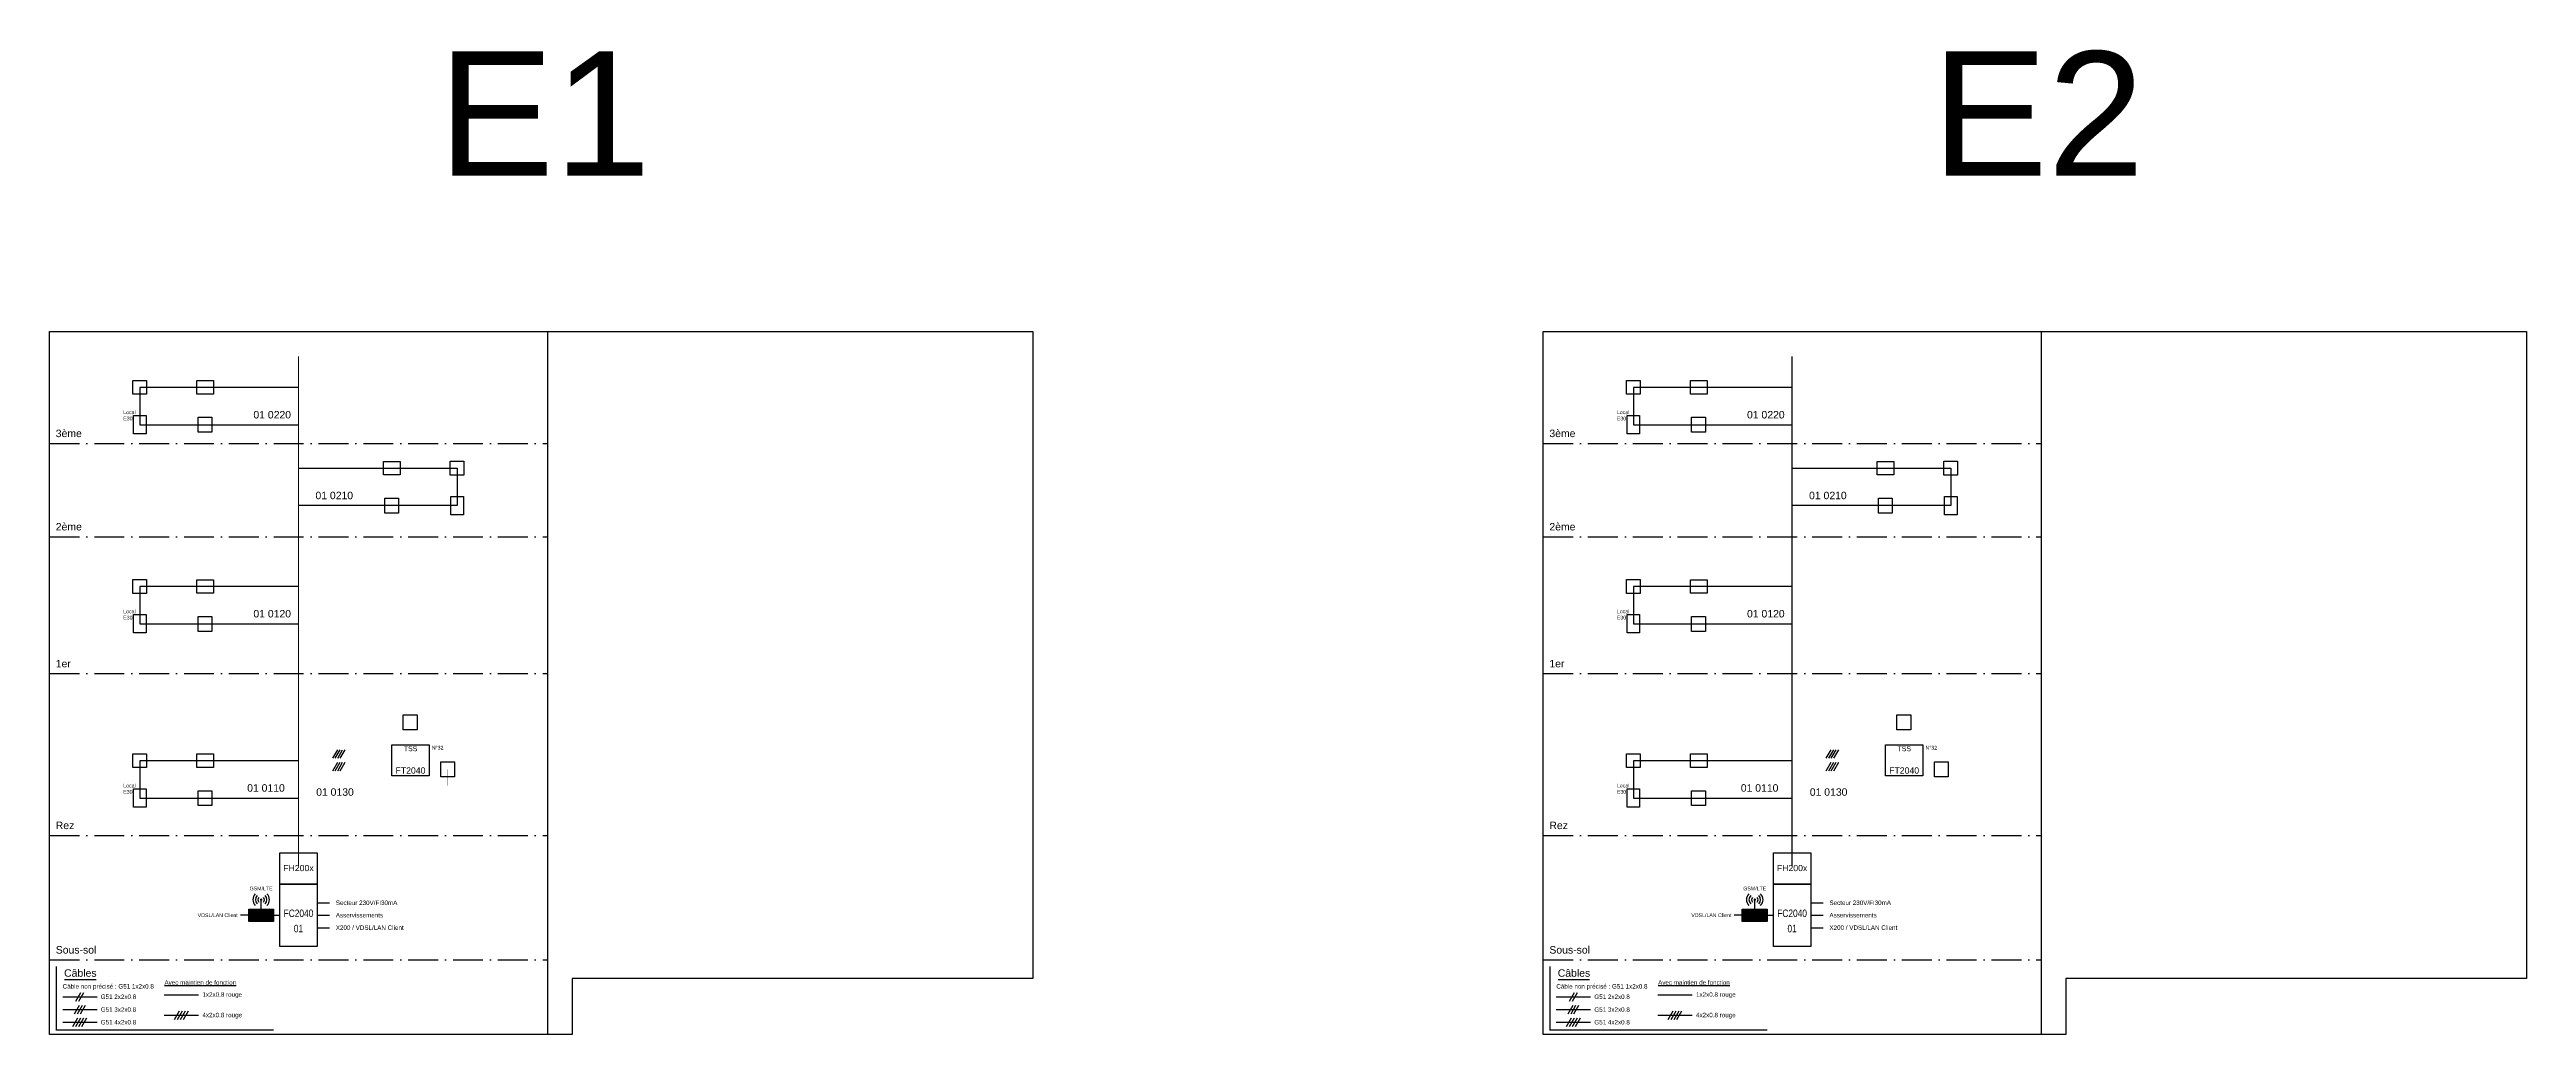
# Model space of a CAD drawing. Header units: centimetres. Extents: x -277 to 25900, y -463 to 5243.
# Drawn here: x 9950 to 19900, y 0 to 3957 of the extents above; entities that cross this region are included whole.
import ezdxf
from ezdxf.enums import TextEntityAlignment as Align

# ---------------------------------------------------------------- set-up
doc = ezdxf.new("R2010")
doc.units = ezdxf.units.CM
doc.header["$LTSCALE"] = 10
doc.linetypes.add('ACAD_ISO10W100', pattern=[18, 12, -3, 0, -3])
doc.layers.add('SANS', color=231, linetype='Continuous', plot=False)
doc.layers.add('SIEMENS_255_255_255', color=7, linetype='Continuous', true_color=0xffffff)
for name, color, linetype in [('SIEMENS_AXES', 7, 'ACAD_ISO10W100'), ('SIEMENS_DETECTION', 9, 'Continuous'), ('SIEMENS_LIGNES', 150, 'Continuous'), ('SIEMENS_SYMBOLTEXTE', 7, 'Continuous'), ('SIEMENS_TEXTES', 7, 'Continuous')]:
    doc.layers.add(name, color=color, linetype=linetype)
doc.styles.add('Arial', font='arial.ttf')
doc.linetypes.add('LIMITE1', pattern='A,6.35,-2.54,[133,ltypeshp.shx,S=2.54,R=0,X=-2.54,Y=0],-2.54,25.4', length=36.83)
picture_1 = doc.add_image_def('image8.jpg', size_in_pixel=(750, 1250))
picture_2 = doc.add_image_def('image1.jpg', size_in_pixel=(650, 520))
picture_3 = doc.add_image_def('image11.jpg', size_in_pixel=(590, 635))
picture_4 = doc.add_image_def('image28.jpg', size_in_pixel=(516, 759))
picture_5 = doc.add_image_def('image9.jpg', size_in_pixel=(780, 650))
picture_6 = doc.add_image_def('image19.jpg', size_in_pixel=(250, 270))
picture_7 = doc.add_image_def('image13.jpg', size_in_pixel=(259, 263))
picture_8 = doc.add_image_def('image10.jpg', size_in_pixel=(780, 650))

msp = doc.modelspace()

# ---------------------------------------------------------------- texts
at = {"attachment_point": 1, "style": 'Arial'}
for s, width, insert, char_height in [('E1', 1475, (11510.9, 3949.8), 500), ('E2', 1475, (17510.9, 3949.8), 500), ('Local \\PE30', 46.211, (10246.1, 2507.3), 15), ('Local \\PE30', 46.211, (16246.1, 2507.3), 15), ('Local \\PE30', 46.211, (10246.1, 1707.3), 15), ('Local \\PE30', 46.211, (16246.1, 1707.3), 15), ('Local \\PE30', 46.211, (10246.1, 1007.3), 15), ('Local \\PE30', 46.211, (16246.1, 1007.3), 15)]:
    msp.add_mtext_dynamic_manual_height_columns(s, width=width, gutter_width=12.5, heights=[0], dxfattribs=dict(at, insert=insert, char_height=char_height))
at = {"layer": 'SIEMENS_TEXTES', "style": 'Arial'}
for s, p in [('3ème', (9975, 2400)), ('3ème', (15975, 2400)), ('2ème', (9975, 2025)), ('2ème', (15975, 2025)), ('1er', (9975, 1475)), ('1er', (15975, 1475)), ('Rez', (9975, 825)), ('Rez', (15975, 825)), ('Sous-sol', (9975, 325)), ('Sous-sol', (15975, 325))]:
    msp.add_text(s, height=30, dxfattribs=at).set_placement(p)
for p in [(10706, 479.1), (16706, 479.1)]:
    msp.add_text('VDSL/LAN Client', height=15, dxfattribs=at).set_placement(p, align=Align.MIDDLE_RIGHT)
at = {"layer": 'SIEMENS_TEXTES', "char_height": 18, "attachment_point": 4, "style": 'Arial'}
for s, insert, width in [('Secteur 230V/FI30mA', (11100, 529.1), 248.67), ('Secteur 230V/FI30mA', (17100, 529.1), 248.67), ('Asservissements', (11100, 479.1), 248.67), ('X200 / VDSL/LAN Client', (11100, 429.1), 347.445), ('Asservissements', (17100, 479.1), 248.67), ('X200 / VDSL/LAN Client', (17100, 429.1), 347.445)]:
    msp.add_mtext(s, dxfattribs=dict(at, insert=insert, width=width))

# ---------------------------------------------------------------- blocks, each defined once
blk = doc.blocks.new('Siemens_Ligne_FDnet')
at = {"color": 0, "style": 'Arial', "flags": 2}
for tag, p in [('L', (-4.1, 0.5)), ('/', (65.2, 0.5))]:
    blk.add_attdef(tag, p, '', height=30, dxfattribs=at)
at = {"color": 0, "style": 'Arial'}
for tag, p in [('FCnet', (18.9, 0.5)), ('CardCage', (76.9, 0.5)), ('Position', (100.7, 0.5)), ('Boucle', (123.7, 0.5)), ('Etoile', (146.7, 0.5))]:
    blk.add_attdef(tag, p, '', height=30, dxfattribs=at)
blk = doc.blocks.new('*U164')
image = blk.add_image(picture_1, insert=(-75, -125), size_in_units=(150, 250))
image.dxf.flags = 7
blk = doc.blocks.new('Siemens_Centrale_petite')
at = {"color": 7}
blk.add_lwpolyline([(-50, 25), (50, 25), (50, -25), (-50, -25)], close=True, dxfattribs=at)
at = {"color": 0}
blk.add_solid([(-50, 25), (50, 25), (-50, -25), (50, -25)], dxfattribs=at)
at = {"layer": 'SIEMENS_SYMBOLTEXTE', "color": 7, "style": 'Arial'}
blk.add_attdef('INFO_GAUCHE', text='', height=20, dxfattribs=at).set_placement((-60.7, 25), align=Align.RIGHT)
blk.add_attdef('GAUCHE', text='', height=30, dxfattribs=at).set_placement((-60.7, 0), align=Align.MIDDLE_RIGHT)
at = {"layer": 'SIEMENS_SYMBOLTEXTE', "color": 7, "style": 'Arial', "width": 0.9}
blk.add_attdef('BMZ_TYP', text='', height=20, dxfattribs=at).set_placement((0, 0), align=Align.MIDDLE_CENTER)
at = {"layer": 'SIEMENS_SYMBOLTEXTE', "color": 7, "style": 'Arial'}
blk.add_attdef('HAUT', text='', height=30, dxfattribs=at).set_placement((0, 35), align=Align.CENTER)
blk.add_attdef('INFO_DROITE', (60.7, 25), '', height=20, dxfattribs=at)
blk.add_attdef('DROITE', text='', height=30, dxfattribs=at).set_placement((60.7, 0), align=Align.MIDDLE_LEFT)
blk.add_attdef('BAS', text='', height=35, dxfattribs=at).set_placement((0, -35), align=Align.TOP_CENTER)
blk = doc.blocks.new('Siemens_SB_Antenne')
at = {"color": 0}
blk.add_line((0, 0), (0, 37.3), dxfattribs=at)
at = {"color": 0, "const_width": 5}
blk.add_lwpolyline([(-2.5, 37.3, 1), (2.5, 37.3, 1)], format="xyb", close=True, dxfattribs=at)
at = {"color": 0}
for radius, start, end in [(33.2, 135, 225), (23.2, 135, 225), (13.2, 135, 225), (13.2, 315, 45), (23.2, 315, 45), (33.2, 315, 45)]:
    blk.add_arc((0, 37.3), radius, start, end, dxfattribs=at)
at = {"color": 0, "style": 'Arial'}
blk.add_attdef('TXTHAUT', text='', height=15, dxfattribs=at).set_placement((0, 75), align=Align.CENTER)
blk = doc.blocks.new('*U169')
at = {"layer": 'SIEMENS_255_255_255'}
image = blk.add_image(picture_2, insert=(-33.6, -26.9), size_in_units=(67.3, 53.8), dxfattribs=at)
image.dxf.flags = 7
blk = doc.blocks.new('*U162')
at = {"layer": 'SIEMENS_255_255_255'}
image = blk.add_image(picture_3, insert=(-28.5, -30.5), size_in_units=(55.8, 60), dxfattribs=at)
image.dxf.flags = 7
blk = doc.blocks.new('*U170')
at = {"layer": 'SIEMENS_255_255_255', "ltscale": 0.3}
image = blk.add_image(picture_4, insert=(-25, -36.8), size_in_units=(50, 73.5), dxfattribs=at)
image.dxf.flags = 7
blk = doc.blocks.new('*U163')
at = {"color": 0}
for p, q in [((-25, -17.3), (-5, 17.3)), ((-15, -17.3), (5, 17.3)), ((-5, -17.3), (15, 17.3)), ((5, -17.3), (25, 17.3))]:
    blk.add_line(p, q, dxfattribs=at)
blk = doc.blocks.new('*U16')
image = blk.add_image(picture_5, insert=(-75, -50), size_in_units=(150, 125))
image.dxf.flags = 7
blk = doc.blocks.new('*U17')
at = {"layer": 'SIEMENS_255_255_255'}
image = blk.add_image(picture_6, insert=(-27.8, -30), size_in_units=(55.6, 60), rotation=0, dxfattribs=at)
image.dxf.flags = 7
blk = doc.blocks.new('*U171')
at = {"layer": 'SIEMENS_DETECTION', "color": 7, "true_color": 0xffffff}
image = blk.add_image(picture_7, insert=(-27.5, -27.9), size_in_units=(54.9, 55.8), dxfattribs=at)
image.dxf.flags = 7
blk = doc.blocks.new('*U113')
at = {"color": 7, "linetype": 'Continuous'}
blk.add_line((32.4, 202.5), (159.5, 202.5), dxfattribs=at)
at = {"color": 7}
for p, q in [((25.6, 133.7), (163.5, 133.7)), ((78.7, 116.4), (98.7, 151)), ((90.5, 116.4), (110.5, 151)), ((25.6, 82.1), (163.5, 82.1)), ((25.6, 31.3), (163.5, 31.3)), ((66.8, 14), (86.8, 48.6)), ((72.7, 64.8), (92.7, 99.4)), ((78.7, 14), (98.7, 48.6)), ((84.6, 64.8), (104.6, 99.4)), ((90.5, 14), (110.5, 48.6)), ((96.5, 64.8), (116.5, 99.4)), ((102.4, 14), (122.4, 48.6)), ((474.7, 42.6), (494.7, 77.3)), ((486.6, 42.6), (506.6, 77.3)), ((498.5, 42.6), (518.5, 77.3)), ((510.3, 42.6), (530.3, 77.3))]:
    blk.add_line(p, q, dxfattribs=at)
at = {"linetype": 'LIMITE1', "ltscale": 0.1}
for p, q in [((433.6, 141.2), (571.5, 141.2)), ((433.6, 60), (571.5, 60))]:
    blk.add_line(p, q, dxfattribs=at)
at = {"color": 7}
blk.add_lwpolyline([(873.2, 255.4, 0, 0, 0), (0, 255.4, 5, 5, 0), (0, 0, 5, 5, 0), (873.2, 0, 0, 0, 0)], format="xyseb", close=True, dxfattribs=at)
at = {"color": 7, "linetype": 'Continuous', "style": 'Arial'}
blk.add_text('Câbles', height=30, dxfattribs=at).set_placement((31.3, 214))
for s, p in [('Câble non précisé : G51 1x2x0.8', (25.6, 175.4)), ('G51 2x2x0.8', (178.3, 133.7)), ('1x2x0.8 rouge', (586.8, 142.7)), ('G51 3x2x0.8', (178.3, 82.1)), ('G51 4x2x0.8', (178.3, 31.3)), ('4x2x0.8 rouge', (586.8, 60.2))]:
    blk.add_text(s, height=18, dxfattribs=at).set_placement(p, align=Align.MIDDLE_LEFT)
at = {"color": 7, "insert": (434.5, 199.9), "char_height": 18, "width": 311.43, "attachment_point": 1, "style": 'Arial'}
blk.add_mtext('{\\LAvec maintien de fonction}', dxfattribs=at)
blk = doc.blocks.new('*U36')
image = blk.add_image(picture_8, insert=(0, 0), size_in_units=(150, 125))
image.dxf.flags = 7

# ---------------------------------------------------------------- linework, layer by layer
at = {"const_width": 0.2}
for points in [[(10312.5, 2512.5), (10387.5, 2512.5), (10387.5, 2387.5), (10237.5, 2387.5), (10237.5, 2512.5), (10312.5, 2512.5)], [(16312.5, 2512.5), (16387.5, 2512.5), (16387.5, 2387.5), (16237.5, 2387.5), (16237.5, 2512.5), (16312.5, 2512.5)], [(10312.5, 1712.5), (10387.5, 1712.5), (10387.5, 1587.5), (10237.5, 1587.5), (10237.5, 1712.5), (10312.5, 1712.5)], [(16312.5, 1712.5), (16387.5, 1712.5), (16387.5, 1587.5), (16237.5, 1587.5), (16237.5, 1712.5), (16312.5, 1712.5)], [(10312.5, 1012.5), (10387.5, 1012.5), (10387.5, 887.5), (10237.5, 887.5), (10237.5, 1012.5), (10312.5, 1012.5)], [(16312.5, 1012.5), (16387.5, 1012.5), (16387.5, 887.5), (16237.5, 887.5), (16237.5, 1012.5), (16312.5, 1012.5)]]:
    msp.add_lwpolyline(points, dxfattribs=at)
at = {"layer": 'SANS'}
for points in [[(12050, 225), (12050, 0), (9950, 0), (9950, 2824), (13900, 2824), (13900, 225)], [(9950, 0), (9950, 2824), (11950, 2824), (11950, 0)], [(18050, 225), (18050, 0), (15950, 0), (15950, 2824), (19900, 2824), (19900, 225)], [(15950, 0), (15950, 2824), (17950, 2824), (17950, 0)]]:
    msp.add_lwpolyline(points, close=True, dxfattribs=at)
at = {"layer": 'SIEMENS_AXES'}
for points in [[(9950, 2375), (11950, 2375)], [(15950, 2375), (17950, 2375)], [(9950, 2000), (11950, 2000)], [(15950, 2000), (17950, 2000)], [(9950, 1450), (11950, 1450)], [(15950, 1450), (17950, 1450)], [(9950, 800), (11950, 800)], [(15950, 800), (17950, 800)], [(9950, 300), (11950, 300)], [(15950, 300), (17950, 300)]]:
    msp.add_lwpolyline(points, dxfattribs=at)
at = {"layer": 'SIEMENS_LIGNES'}
for p, q in [((10850, 479.1), (10875, 479.1)), ((16850, 479.1), (16875, 479.1))]:
    msp.add_line(p, q, dxfattribs=at)
at = {"layer": 'SIEMENS_LIGNES', "const_width": 5}
for points in [[(10950, 675), (10950, 2725)], [(16950, 675), (16950, 2725)]]:
    msp.add_lwpolyline(points, dxfattribs=at)
at = {"layer": 'SIEMENS_LIGNES'}
for points in [[(10950, 2600), (10312.5, 2600), (10312.5, 2450), (10950, 2450)], [(16950, 2600), (16312.5, 2600), (16312.5, 2450), (16950, 2450)], [(10950, 2275), (11587.5, 2275), (11587.5, 2125), (10950, 2125)], [(16950, 2275), (17587.5, 2275), (17587.5, 2125), (16950, 2125)], [(10950, 1800), (10312.5, 1800), (10312.5, 1650), (10950, 1650)], [(16950, 1800), (16312.5, 1800), (16312.5, 1650), (16950, 1650)], [(10950, 1100), (10312.5, 1100), (10312.5, 950), (10950, 950)], [(16950, 1100), (16312.5, 1100), (16312.5, 950), (16950, 950)], [(11025, 529.1), (11075, 529.1)], [(17025, 529.1), (17075, 529.1)], [(10750, 479.1), (10717.5, 479.1)], [(11025, 479.1), (11075, 479.1)], [(11025, 429.1), (11075, 429.1)], [(16750, 479.1), (16717.5, 479.1)], [(17025, 479.1), (17075, 479.1)], [(17025, 429.1), (17075, 429.1)]]:
    msp.add_lwpolyline(points, dxfattribs=at)
at = {"layer": 'SIEMENS_LIGNES', "linetype": 'LIMITE1', "ltscale": 0.1, "const_width": 0.2}
for points in [[(10948.6, 1253.9), (11398.6, 1253.9)], [(16948.6, 1253.9), (17398.6, 1253.9)], [(11325, 1101.8), (11275, 1126.8), (10950, 1126.8)], [(11325, 1101.8), (11275, 1076.8), (10950, 1076.8)], [(17325, 1101.8), (17275, 1126.8), (16950, 1126.8)], [(17325, 1101.8), (17275, 1076.8), (16950, 1076.8)]]:
    msp.add_lwpolyline(points, dxfattribs=at)
at = {"layer": 'SIEMENS_LIGNES', "ltscale": 0.1, "const_width": 0.2}
for points in [[(10950, 1000.1), (10950, 1000.1), (11550, 1000.1), (11550, 1065.6), (11620.8, 1065.6), (11620.8, 950.1), (10950, 950.1)], [(16950, 1000.1), (16950, 1000.1), (17550, 1000.1), (17550, 1065.6), (17620.8, 1065.6), (17620.8, 950.1), (16950, 950.1)]]:
    msp.add_lwpolyline(points, dxfattribs=at)

# ---------------------------------------------------------------- block references
for name, p in [('*U17', (11398.6, 1253.9)), ('*U17', (17398.6, 1253.9)), ('*U113', (9977.3, 17.9)), ('*U113', (15977.3, 17.9))]:
    msp.add_blockref(name, p)
at = {"layer": 'SIEMENS_DETECTION'}
for name, p in [('*U171', (10312.5, 2600)), ('*U169', (10575, 2600)), ('*U171', (16312.5, 2600)), ('*U169', (16575, 2600)), ('*U170', (10312.5, 2450)), ('*U162', (10575, 2450)), ('*U170', (16312.5, 2450)), ('*U162', (16575, 2450)), ('*U169', (11325, 2275)), ('*U171', (11587.5, 2275)), ('*U169', (17325, 2275)), ('*U171', (17587.5, 2275)), ('*U162', (11325, 2125)), ('*U170', (11587.5, 2125)), ('*U162', (17325, 2125)), ('*U170', (17587.5, 2125)), ('*U171', (10312.5, 1800)), ('*U169', (10575, 1800)), ('*U171', (16312.5, 1800)), ('*U169', (16575, 1800)), ('*U170', (10312.5, 1650)), ('*U162', (10575, 1650)), ('*U170', (16312.5, 1650)), ('*U162', (16575, 1650)), ('*U171', (10312.5, 1100)), ('*U169', (10575, 1100)), ('*U162', (11550, 1065.6)), ('*U171', (16312.5, 1100)), ('*U169', (16575, 1100)), ('*U162', (17550, 1065.6)), ('*U170', (10312.5, 950)), ('*U162', (10575, 950)), ('*U170', (16312.5, 950)), ('*U162', (16575, 950))]:
    msp.add_blockref(name, p, dxfattribs=at)
ref = msp.add_blockref('*U16', (11400, 1089.3), dxfattribs=at)
ref.add_attrib('INFO_DROITE', 'N°32', (11485.7, 1144.7), dxfattribs={"layer": 'SIEMENS_SYMBOLTEXTE', "color": 7, "height": 15, "style": 'Arial'})
ref.add_attrib('CENTRE', 'FT2040', dxfattribs={"layer": 'SIEMENS_SYMBOLTEXTE', "color": 7, "height": 25, "style": 'Arial'}).set_placement((11400, 1048.1), align=Align.CENTER)
ref.add_attrib('TSS', 'TSS', (11373.3, 1138.1), dxfattribs={"layer": '0', "height": 20, "style": 'Arial'})
ref = msp.add_blockref('*U16', (17400, 1089.3), dxfattribs=at)
ref.add_attrib('INFO_DROITE', 'N°32', (17485.7, 1144.7), dxfattribs={"layer": 'SIEMENS_SYMBOLTEXTE', "color": 7, "height": 15, "style": 'Arial'})
ref.add_attrib('CENTRE', 'FT2040', dxfattribs={"layer": 'SIEMENS_SYMBOLTEXTE', "color": 7, "height": 25, "style": 'Arial'}).set_placement((17400, 1048.1), align=Align.CENTER)
ref.add_attrib('TSS', 'TSS', (17373.3, 1138.1), dxfattribs={"layer": '0', "height": 20, "style": 'Arial'})
ref = msp.add_blockref('*U36', (10875, 604.1), dxfattribs=at)
ref.add_attrib('CENTRE', 'FH200x', dxfattribs={"layer": 'SIEMENS_SYMBOLTEXTE', "color": 7, "height": 25, "style": 'Arial'}).set_placement((10950, 656.2), align=Align.CENTER)
ref = msp.add_blockref('*U36', (16875, 604.1), dxfattribs=at)
ref.add_attrib('CENTRE', 'FH200x', dxfattribs={"layer": 'SIEMENS_SYMBOLTEXTE', "color": 7, "height": 25, "style": 'Arial'}).set_placement((16950, 656.2), align=Align.CENTER)
ref = msp.add_blockref('*U164', (10950, 479.1), dxfattribs=at)
ref.add_attrib('BMZ_TYP', 'FC2040', dxfattribs={"layer": 'SIEMENS_SYMBOLTEXTE', "color": 7, "height": 30, "style": 'Arial', "width": 0.8}).set_placement((10950, 486.9), align=Align.MIDDLE_CENTER)
ref.add_attrib('BMZ_NR', '01', dxfattribs={"layer": 'SIEMENS_SYMBOLTEXTE', "color": 7, "height": 30, "style": 'Arial', "width": 0.8}).set_placement((10950, 425.5), align=Align.MIDDLE_CENTER)
ref = msp.add_blockref('*U164', (16950, 479.1), dxfattribs=at)
ref.add_attrib('BMZ_TYP', 'FC2040', dxfattribs={"layer": 'SIEMENS_SYMBOLTEXTE', "color": 7, "height": 30, "style": 'Arial', "width": 0.8}).set_placement((16950, 486.9), align=Align.MIDDLE_CENTER)
ref.add_attrib('BMZ_NR', '01', dxfattribs={"layer": 'SIEMENS_SYMBOLTEXTE', "color": 7, "height": 30, "style": 'Arial', "width": 0.8}).set_placement((16950, 425.5), align=Align.MIDDLE_CENTER)
ref = msp.add_blockref('Siemens_Centrale_petite', (10800, 479.1), dxfattribs=at)
ref.add_attrib('BMZ_TYP', 'ipLINK4', dxfattribs={"layer": 'SIEMENS_SYMBOLTEXTE', "color": 7, "height": 16, "style": 'Arial', "width": 0.8}).set_placement((10800, 479.1), align=Align.MIDDLE_CENTER)
ref = msp.add_blockref('Siemens_SB_Antenne', (10800, 504.1), dxfattribs=at)
ref.add_attrib('TXTHAUT', 'GSM/LTE', dxfattribs={"layer": 'SIEMENS_SYMBOLTEXTE', "color": 7, "height": 15, "style": 'Arial'}).set_placement((10800, 579.1), align=Align.CENTER)
ref = msp.add_blockref('Siemens_Centrale_petite', (16800, 479.1), dxfattribs=at)
ref.add_attrib('BMZ_TYP', 'ipLINK4', dxfattribs={"layer": 'SIEMENS_SYMBOLTEXTE', "color": 7, "height": 16, "style": 'Arial', "width": 0.8}).set_placement((16800, 479.1), align=Align.MIDDLE_CENTER)
ref = msp.add_blockref('Siemens_SB_Antenne', (16800, 504.1), dxfattribs=at)
ref.add_attrib('TXTHAUT', 'GSM/LTE', dxfattribs={"layer": 'SIEMENS_SYMBOLTEXTE', "color": 7, "height": 15, "style": 'Arial'}).set_placement((16800, 579.1), align=Align.CENTER)
at = {"layer": 'SIEMENS_LIGNES'}
ref = msp.add_blockref('Siemens_Ligne_FDnet', (10750, 2474.5), dxfattribs=at)
ref.add_attrib('FCnet', '01', (10768.9, 2475), dxfattribs={"layer": '0', "color": 0, "height": 30, "style": 'Arial'})
ref.add_attrib('CardCage', '0', (10826.9, 2475), dxfattribs={"layer": '0', "color": 0, "height": 30, "style": 'Arial'})
ref.add_attrib('Position', '2', (10850.7, 2475), dxfattribs={"layer": '0', "color": 0, "height": 30, "style": 'Arial'})
ref.add_attrib('Boucle', '2', (10873.7, 2475), dxfattribs={"layer": '0', "color": 0, "height": 30, "style": 'Arial'})
ref.add_attrib('Etoile', '0', (10896.7, 2475), dxfattribs={"layer": '0', "color": 0, "height": 30, "style": 'Arial'})
ref = msp.add_blockref('Siemens_Ligne_FDnet', (16750, 2474.5), dxfattribs=at)
ref.add_attrib('FCnet', '01', (16768.9, 2475), dxfattribs={"layer": '0', "color": 0, "height": 30, "style": 'Arial'})
ref.add_attrib('CardCage', '0', (16826.9, 2475), dxfattribs={"layer": '0', "color": 0, "height": 30, "style": 'Arial'})
ref.add_attrib('Position', '2', (16850.7, 2475), dxfattribs={"layer": '0', "color": 0, "height": 30, "style": 'Arial'})
ref.add_attrib('Boucle', '2', (16873.7, 2475), dxfattribs={"layer": '0', "color": 0, "height": 30, "style": 'Arial'})
ref.add_attrib('Etoile', '0', (16896.7, 2475), dxfattribs={"layer": '0', "color": 0, "height": 30, "style": 'Arial'})
ref = msp.add_blockref('Siemens_Ligne_FDnet', (10999.3, 2150), dxfattribs=at)
ref.add_attrib('FCnet', '01', (11018.2, 2150.5), dxfattribs={"layer": '0', "color": 0, "height": 30, "style": 'Arial'})
ref.add_attrib('CardCage', '0', (11076.2, 2150.5), dxfattribs={"layer": '0', "color": 0, "height": 30, "style": 'Arial'})
ref.add_attrib('Position', '2', (11100, 2150.5), dxfattribs={"layer": '0', "color": 0, "height": 30, "style": 'Arial'})
ref.add_attrib('Boucle', '1', (11123, 2150.5), dxfattribs={"layer": '0', "color": 0, "height": 30, "style": 'Arial'})
ref.add_attrib('Etoile', '0', (11146, 2150.5), dxfattribs={"layer": '0', "color": 0, "height": 30, "style": 'Arial'})
ref = msp.add_blockref('Siemens_Ligne_FDnet', (16999.3, 2150), dxfattribs=at)
ref.add_attrib('FCnet', '01', (17018.2, 2150.5), dxfattribs={"layer": '0', "color": 0, "height": 30, "style": 'Arial'})
ref.add_attrib('CardCage', '0', (17076.2, 2150.5), dxfattribs={"layer": '0', "color": 0, "height": 30, "style": 'Arial'})
ref.add_attrib('Position', '2', (17100, 2150.5), dxfattribs={"layer": '0', "color": 0, "height": 30, "style": 'Arial'})
ref.add_attrib('Boucle', '1', (17123, 2150.5), dxfattribs={"layer": '0', "color": 0, "height": 30, "style": 'Arial'})
ref.add_attrib('Etoile', '0', (17146, 2150.5), dxfattribs={"layer": '0', "color": 0, "height": 30, "style": 'Arial'})
ref = msp.add_blockref('Siemens_Ligne_FDnet', (10750, 1675), dxfattribs=at)
ref.add_attrib('FCnet', '01', (10768.9, 1675.5), dxfattribs={"layer": '0', "color": 0, "height": 30, "style": 'Arial'})
ref.add_attrib('CardCage', '0', (10826.9, 1675.5), dxfattribs={"layer": '0', "color": 0, "height": 30, "style": 'Arial'})
ref.add_attrib('Position', '1', (10850.7, 1675.5), dxfattribs={"layer": '0', "color": 0, "height": 30, "style": 'Arial'})
ref.add_attrib('Boucle', '2', (10873.7, 1675.5), dxfattribs={"layer": '0', "color": 0, "height": 30, "style": 'Arial'})
ref.add_attrib('Etoile', '0', (10896.7, 1675.5), dxfattribs={"layer": '0', "color": 0, "height": 30, "style": 'Arial'})
ref = msp.add_blockref('Siemens_Ligne_FDnet', (16750, 1675), dxfattribs=at)
ref.add_attrib('FCnet', '01', (16768.9, 1675.5), dxfattribs={"layer": '0', "color": 0, "height": 30, "style": 'Arial'})
ref.add_attrib('CardCage', '0', (16826.9, 1675.5), dxfattribs={"layer": '0', "color": 0, "height": 30, "style": 'Arial'})
ref.add_attrib('Position', '1', (16850.7, 1675.5), dxfattribs={"layer": '0', "color": 0, "height": 30, "style": 'Arial'})
ref.add_attrib('Boucle', '2', (16873.7, 1675.5), dxfattribs={"layer": '0', "color": 0, "height": 30, "style": 'Arial'})
ref.add_attrib('Etoile', '0', (16896.7, 1675.5), dxfattribs={"layer": '0', "color": 0, "height": 30, "style": 'Arial'})
for p in [(11112.5, 1126.8), (17112.5, 1126.8), (11112.5, 1076.8), (17112.5, 1076.8)]:
    msp.add_blockref('*U163', p, dxfattribs=at)
ref = msp.add_blockref('Siemens_Ligne_FDnet', (10725, 975), dxfattribs=at)
ref.add_attrib('FCnet', '01', (10743.9, 975.5), dxfattribs={"layer": '0', "color": 0, "height": 30, "style": 'Arial'})
ref.add_attrib('CardCage', '0', (10801.9, 975.5), dxfattribs={"layer": '0', "color": 0, "height": 30, "style": 'Arial'})
ref.add_attrib('Position', '1', (10825.7, 975.5), dxfattribs={"layer": '0', "color": 0, "height": 30, "style": 'Arial'})
ref.add_attrib('Boucle', '1', (10848.7, 975.5), dxfattribs={"layer": '0', "color": 0, "height": 30, "style": 'Arial'})
ref.add_attrib('Etoile', '0', (10871.7, 975.5), dxfattribs={"layer": '0', "color": 0, "height": 30, "style": 'Arial'})
ref = msp.add_blockref('Siemens_Ligne_FDnet', (16725, 975), dxfattribs=at)
ref.add_attrib('FCnet', '01', (16743.9, 975.5), dxfattribs={"layer": '0', "color": 0, "height": 30, "style": 'Arial'})
ref.add_attrib('CardCage', '0', (16801.9, 975.5), dxfattribs={"layer": '0', "color": 0, "height": 30, "style": 'Arial'})
ref.add_attrib('Position', '1', (16825.7, 975.5), dxfattribs={"layer": '0', "color": 0, "height": 30, "style": 'Arial'})
ref.add_attrib('Boucle', '1', (16848.7, 975.5), dxfattribs={"layer": '0', "color": 0, "height": 30, "style": 'Arial'})
ref.add_attrib('Etoile', '0', (16871.7, 975.5), dxfattribs={"layer": '0', "color": 0, "height": 30, "style": 'Arial'})
ref = msp.add_blockref('Siemens_Ligne_FDnet', (11002.2, 958.5), dxfattribs=at)
ref.add_attrib('FCnet', '01', (11021.1, 959), dxfattribs={"layer": '0', "color": 0, "height": 30, "style": 'Arial'})
ref.add_attrib('CardCage', '0', (11079, 959), dxfattribs={"layer": '0', "color": 0, "height": 30, "style": 'Arial'})
ref.add_attrib('Position', '1', (11102.9, 959), dxfattribs={"layer": '0', "color": 0, "height": 30, "style": 'Arial'})
ref.add_attrib('Boucle', '3', (11125.9, 959), dxfattribs={"layer": '0', "color": 0, "height": 30, "style": 'Arial'})
ref.add_attrib('Etoile', '0', (11148.9, 959), dxfattribs={"layer": '0', "color": 0, "height": 30, "style": 'Arial'})
ref = msp.add_blockref('Siemens_Ligne_FDnet', (17002.2, 958.5), dxfattribs=at)
ref.add_attrib('FCnet', '01', (17021.1, 959), dxfattribs={"layer": '0', "color": 0, "height": 30, "style": 'Arial'})
ref.add_attrib('CardCage', '0', (17079, 959), dxfattribs={"layer": '0', "color": 0, "height": 30, "style": 'Arial'})
ref.add_attrib('Position', '1', (17102.9, 959), dxfattribs={"layer": '0', "color": 0, "height": 30, "style": 'Arial'})
ref.add_attrib('Boucle', '3', (17125.9, 959), dxfattribs={"layer": '0', "color": 0, "height": 30, "style": 'Arial'})
ref.add_attrib('Etoile', '0', (17148.9, 959), dxfattribs={"layer": '0', "color": 0, "height": 30, "style": 'Arial'})

msp.set_redraw_order([(e.dxf.handle, doc.entitydb.next_handle()) for e in msp.query("TEXT MTEXT ATTDEF DIMENSION ARC_DIMENSION")])  # texts and dimensions are drawn at this point

doc.saveas('drawing.dxf')
